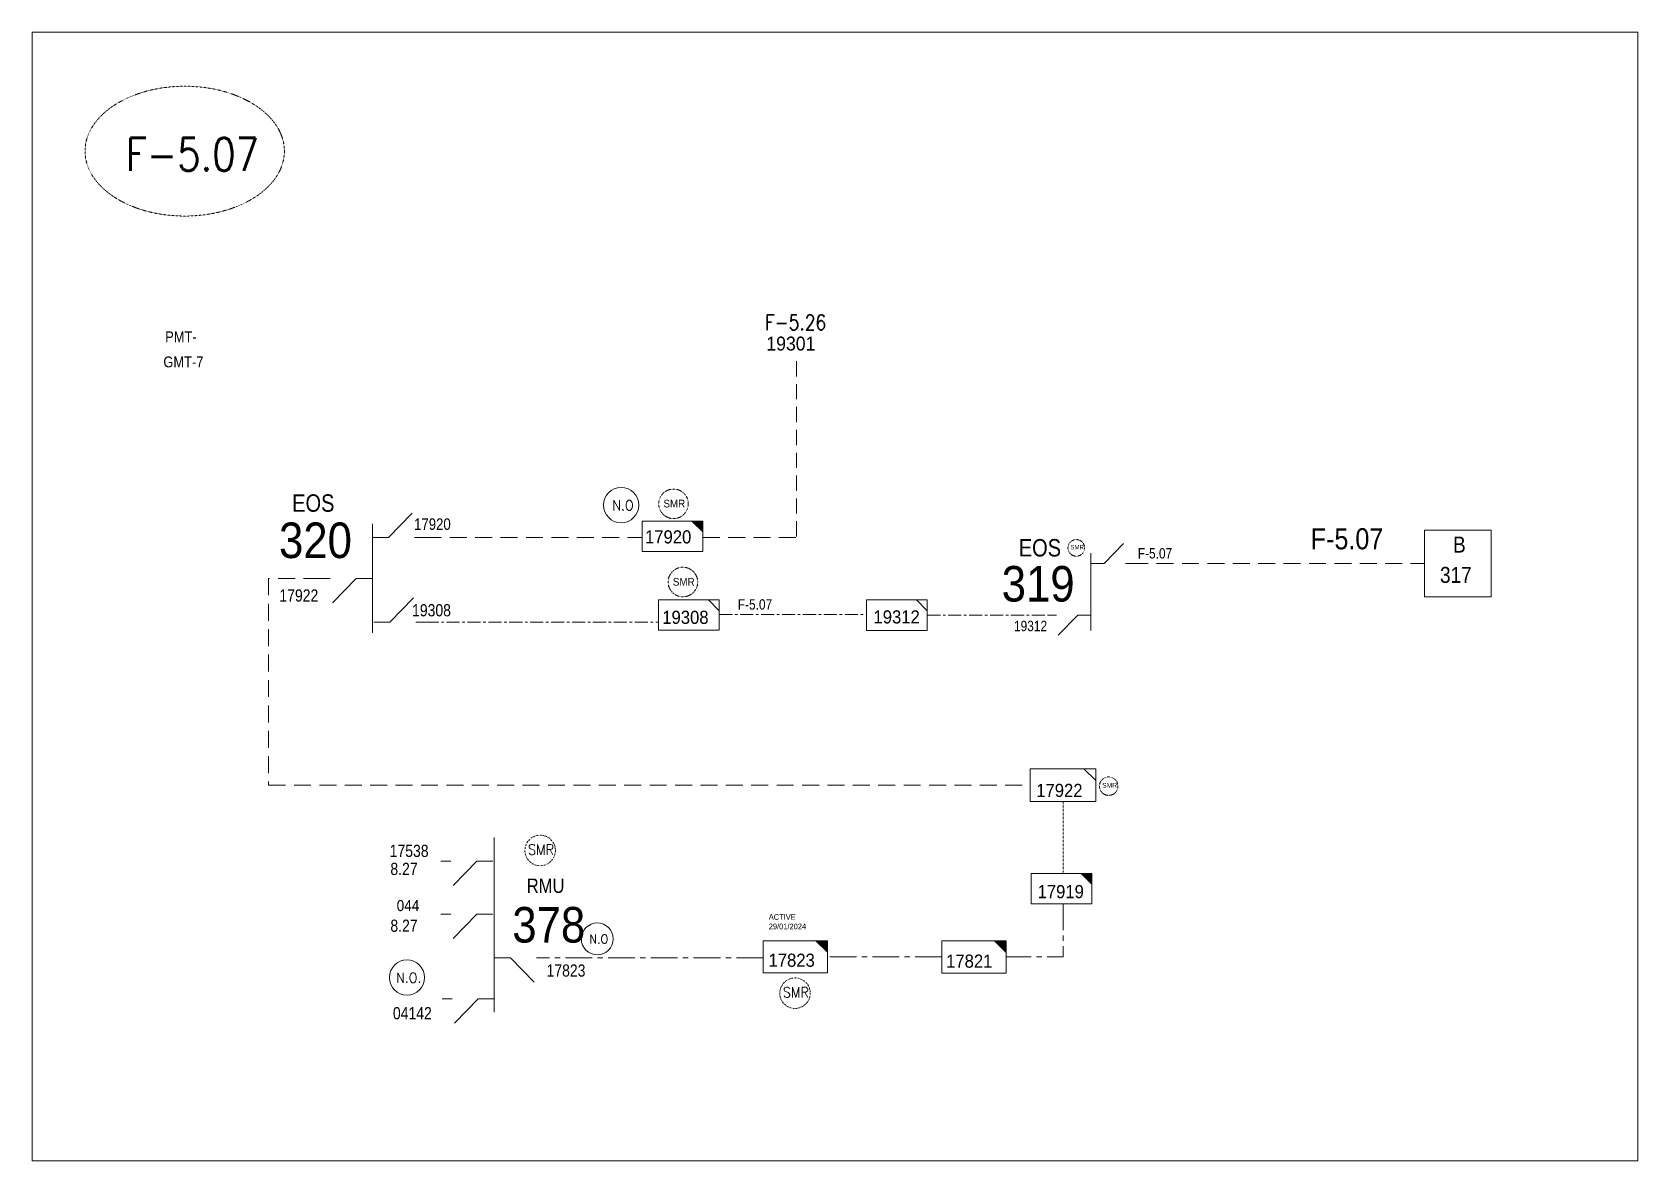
# Model space of a CAD drawing. Header units: metres. Extents: x 65984 to 144644, y -19036 to 23726.
# Drawn here: x 102976 to 103856, y 10490 to 11108 of the extents above; entities that cross this region are included whole.
import ezdxf
from ezdxf.enums import TextEntityAlignment as Align

# ---------------------------------------------------------------- set-up
doc = ezdxf.new("R2010")
doc.units = ezdxf.units.M
doc.header["$MEASUREMENT"] = 0
for name, pattern in [('( Center )', [2, 1.25, -0.25, 0.25, -0.25]), ('DGN Style 3', [0.013877, 0, -0.013877]), ('DGN Style 4', [1.6, 0.8, -0.4, 0, -0.4]), ('HIDDEN2', [2381.25, 1587.5, -793.75])]:
    doc.linetypes.add(name, pattern=pattern)
doc.layers.get('0').update_dxf_attribs({"color": 95, "lineweight": 40})
for name, color, linetype, lineweight in [('d_eos', 111, 'Continuous', 40), ('d_eos no', 121, 'Continuous', 40), ('d_switch', 95, 'Continuous', 40), ('d_tf no', 6, 'Continuous', 40), ('d_ug cable', 95, 'Continuous', 40), ('d_ug main line', 95, 'Continuous', 40), ('FDR  1  05', 172, 'Continuous', 40), ('FDR  1  16', 234, 'Continuous', 40), ('fedr no', 95, 'Continuous', 40), ('GRID STATION 01', 7, 'Continuous', 40), ('Level 37', 7, 'Continuous', 0), ('O H MAIN FEEDER', 4, 'Continuous', 100), ('SW N O', 114, 'Continuous', 30)]:
    doc.layers.add(name, color=color, linetype=linetype, lineweight=lineweight)
doc.styles.add('NASKHF', font='naskhf.shx', dxfattribs={"height": 8})
doc.styles.add('Style-Arial', font='arial.ttf')
doc.styles.add('Style-ENGINEERING', font='ENGINEERING.shx')
doc.styles.add('Style-msdefault', font='msdefault.shx')
doc.styles.add('Style-simplex', font='simplex.shx')
doc.styles.add('Style-STANDARD', font='STANDARD.shx')

msp = doc.modelspace()

# ---------------------------------------------------------------- texts
at = {"layer": 'd_eos no', "color": 7, "linetype": 'Continuous', "lineweight": 13, "style": 'Style-Arial', "width": 0.88}
msp.add_text('320', height=19.487, dxfattribs=at).set_placement((103111.07, 10839.67), align=Align.TOP_LEFT)
at = {"layer": 'd_eos no', "color": 2, "linetype": 'Continuous', "lineweight": 13, "style": 'Style-Arial', "width": 0.88}
msp.add_text('319', height=19.487, dxfattribs=at).set_placement((103507.1, 10796.35))
at = {"layer": 'd_eos no', "color": 7, "linetype": 'Continuous', "lineweight": 0, "ltscale": 0.589791, "style": 'Style-Arial', "width": 0.88}
msp.add_text('044', height=6.035, dxfattribs=at).set_placement((103175.56, 10626.74))
at = {"layer": 'd_eos no', "color": 2, "linetype": 'Continuous', "lineweight": 13, "style": 'Style-Arial', "width": 0.88}
msp.add_text('378', height=19.487, dxfattribs=at).set_placement((103238.91, 10629), align=Align.TOP_LEFT)
at = {"layer": 'd_switch', "color": 7, "linetype": 'Continuous', "lineweight": 13, "style": 'Style-ENGINEERING', "width": 0.857143}
for s, height, p in [('17920', 6.29, (103185.12, 10841.93)), ('17922', 6.684, (103111.29, 10803.03)), ('19308', 6.684, (103183.99, 10794.93)), ('17538', 6.684, (103171.73, 10663.08)), ('17823', 6.684, (103257.69, 10597.52))]:
    msp.add_text(s, height=height, dxfattribs=at).set_placement(p, align=Align.TOP_LEFT)
at = {"layer": 'd_switch', "color": 2, "linetype": 'Continuous', "lineweight": 13, "style": 'Style-msdefault', "width": 0.857143}
for s, p in [('F-5.07', (103581.68, 10825.63)), ('19312', (103513.82, 10785.81))]:
    msp.add_text(s, height=5.69, dxfattribs=at).set_placement(p, align=Align.TOP_LEFT)
at = {"layer": 'd_switch', "color": 30, "linetype": 'Continuous', "lineweight": 13, "style": 'Style-msdefault', "width": 0.857143}
msp.add_text('F-5.07', height=5.69, dxfattribs=at).set_placement((103362.48, 10797.63), align=Align.TOP_LEFT)
at = {"layer": 'd_switch', "color": 55, "linetype": 'Continuous', "lineweight": 13, "style": 'Style-ENGINEERING', "width": 0.857143}
for p in [(103172.11, 10653.21), (103172.11, 10622.07)]:
    msp.add_text('8.27', height=6.684, dxfattribs=at).set_placement(p, align=Align.TOP_LEFT)
at = {"layer": 'd_switch', "color": 234, "linetype": 'Continuous', "lineweight": 13, "style": 'Style-ENGINEERING', "width": 0.857143}
msp.add_text('04142', height=6.684, dxfattribs=at).set_placement((103173.49, 10574.14), align=Align.TOP_LEFT)
at = {"layer": 'd_tf no', "color": 7, "linetype": 'Continuous', "lineweight": 13, "style": 'Style-msdefault', "width": 0.945946}
msp.add_text('19301', height=7.636, dxfattribs=at).set_placement((103378.13, 10941.54), align=Align.TOP_LEFT)
at = {"layer": 'd_tf no', "color": 1, "linetype": 'Continuous', "lineweight": 40, "style": 'Style-msdefault', "width": 0.945946}
for height, p in [(4.232, (103321.75, 10852.15)), (2.428, (103544.74, 10827.38)), (4.232, (103326.92, 10809.29)), (2.697, (103562.12, 10696.98))]:
    msp.add_text('SMR', height=height, dxfattribs=at).set_placement(p, align=Align.TOP_LEFT)
at = {"layer": 'd_tf no', "color": 2, "linetype": 'Continuous', "lineweight": 13, "style": 'Style-msdefault', "width": 0.945946}
for s, p in [('17920', (103311.65, 10835.4)), ('19308', (103321.1, 10791.32)), ('17922', (103526.03, 10696.47))]:
    msp.add_text(s, height=7.21, dxfattribs=at).set_placement(p, align=Align.TOP_LEFT)
at = {"layer": 'd_tf no', "color": 30, "linetype": 'Continuous', "lineweight": 13, "style": 'Style-msdefault', "width": 0.945946}
for s, p in [('19312', (103436.85, 10791.55)), ('17919', (103526.76, 10641.03)), ('17821', (103476.65, 10602.94))]:
    msp.add_text(s, height=7.21, dxfattribs=at).set_placement(p, align=Align.TOP_LEFT)
at = {"layer": 'd_tf no', "color": 1, "linetype": 'Continuous', "lineweight": 13, "ltscale": 0.97204, "style": 'Style-simplex', "width": 0.909091}
for p in [(103254.67, 10660.44), (103394.34, 10582.23)]:
    msp.add_text('SMR', height=5.633, dxfattribs=at).set_placement(p, align=Align.MIDDLE_CENTER)
at = {"layer": 'd_tf no', "color": 131, "linetype": 'Continuous', "lineweight": 13, "style": 'Style-msdefault', "width": 0.945946}
msp.add_text('17823', height=7.21, dxfattribs=at).set_placement((103379.33, 10603.44), align=Align.TOP_LEFT)
at = {"layer": 'd_tf no', "color": 131, "linetype": 'Continuous', "lineweight": 40, "insert": (103379.46, 10625.09), "char_height": 3.1296, "attachment_point": 1, "style": 'NASKHF'}
msp.add_mtext('\\Fmsdefault;\\H1x;\\W0.945946;ACTIVE\\P29/01/2024', dxfattribs=at)
at = {"layer": 'fedr no', "color": 6, "linetype": 'Continuous', "lineweight": 13, "style": 'Style-STANDARD', "width": 0.909091}
msp.add_text('F-5.07', height=18.019, dxfattribs=at).set_placement((103063.59, 11041.4), align=Align.MIDDLE_CENTER)
at = {"layer": 'fedr no', "color": 55, "linetype": 'Continuous', "lineweight": 13, "style": 'Style-STANDARD', "width": 0.909091}
msp.add_text('F-5.26', height=8.271, dxfattribs=at).set_placement((103394.19, 10949.28), align=Align.MIDDLE_CENTER)
at = {"layer": 'GRID STATION 01', "linetype": 'Continuous', "lineweight": 13, "style": 'Style-msdefault', "width": 0.888889}
for s, height, p in [('PMT-', 5.94, (103048.71, 10944.4)), ('GMT-7', 5.94, (103047.71, 10930.63)), ('F-5.07', 11.575, (103676.45, 10836.54))]:
    msp.add_text(s, height=height, dxfattribs=at).set_placement(p, align=Align.TOP_LEFT)
at = {"layer": 'GRID STATION 01', "color": 30, "linetype": 'Continuous', "lineweight": 13, "style": 'Style-msdefault', "width": 0.888889}
for s, height, p in [('B', 8.77, (103754.43, 10831.94)), ('317', 8.769, (103747.3, 10815.35))]:
    msp.add_text(s, height=height, dxfattribs=at).set_placement(p, align=Align.TOP_LEFT)
at = {"layer": 'Level 37', "color": 7, "linetype": 'Continuous', "lineweight": 13, "style": 'Style-msdefault', "width": 0.86}
msp.add_text('EOS', height=9.549, rotation=0.00037, dxfattribs=at).set_placement((103141.46, 10855.1), align=Align.TOP_RIGHT)
at = {"layer": 'Level 37', "color": 2, "linetype": 'Continuous', "lineweight": 13, "style": 'Style-msdefault', "width": 0.86}
msp.add_text('EOS', height=9.549, rotation=359.99963, dxfattribs=at).set_placement((103539.63, 10821.04), align=Align.RIGHT)
at = {"layer": 'Level 37', "color": 2, "linetype": 'Continuous', "lineweight": 100, "ltscale": 0.88538, "style": 'Style-msdefault', "width": 0.86}
msp.add_text('RMU', height=7.892, rotation=0.00037, dxfattribs=at).set_placement((103267.5, 10644.58), align=Align.TOP_RIGHT)

# ---------------------------------------------------------------- blocks, each defined once
blk = doc.blocks.new('TF_8')
at = {"color": 0, "linetype": 'ByBlock', "lineweight": -2}
blk.add_line((6.3, 4.95), (9.9, 1.35), dxfattribs=at)
blk.add_3dface([(-10.1, 4.95), (9.9, 4.95), (9.9, -5.05), (-10.1, -5.05)], dxfattribs=at)
blk = doc.blocks.new('exist.us-1000kva')
at = {"color": 0, "linetype": 'ByBlock', "lineweight": -2, "flags": 128}
blk.add_lwpolyline([(39.99, 12.92), (32.8, 20), (40, 20)], close=True, dxfattribs=at)
at = {"color": 0, "linetype": 'ByBlock', "lineweight": -2, "extrusion": (0, 0, -1)}
blk.add_solid([(-39.99, 12.92), (-32.8, 20), (-40, 20)], dxfattribs=at)
at = {"color": 0, "linetype": 'ByBlock', "lineweight": -2, "xscale": 2, "yscale": 2}
blk.add_blockref('TF_8', (20.2, 10.1), dxfattribs=at)
blk = doc.blocks.new('*U1448')
at = {"layer": 'SW N O', "color": 3, "lineweight": 13, "ltscale": 0.426762}
blk.add_circle((0, 0), 16.8, dxfattribs=at)
at = {"layer": 'SW N O', "color": 3, "lineweight": 13, "style": 'Style-STANDARD'}
blk.add_text('N.O.', height=9.6, dxfattribs=at).set_placement((1.7, -0.2), align=Align.MIDDLE_CENTER)
blk = doc.blocks.new('*U3593')
at = {"layer": 'SW N O', "color": 94, "lineweight": 13, "ltscale": 0.426762}
blk.add_circle((0, 0), 16.8, dxfattribs=at)
at = {"layer": 'SW N O', "color": 94, "lineweight": 13, "style": 'Style-STANDARD'}
blk.add_text('N.O', height=9.6, dxfattribs=at).set_placement((1.7, -0.2), align=Align.MIDDLE_CENTER)

# ---------------------------------------------------------------- linework, layer by layer
at = {"layer": 'd_eos', "color": 7, "linetype": 'Continuous', "lineweight": 13, "ltscale": 1.219067}
for p, q in [((103171.13, 10831.47), (103184.11, 10844.84)), ((103162.25, 10779.24), (103162.25, 10838.87)), ((103162.25, 10831.47), (103171.13, 10831.47)), ((103185.34, 10831.47), (103190.74, 10831.47)), ((103139.15, 10809.05), (103133.76, 10809.05)), ((103153.37, 10809.05), (103140.39, 10795.68)), ((103162.25, 10809.05), (103153.37, 10809.05)), ((103171.84, 10785.09), (103184.81, 10798.46)), ((103162.96, 10785.08), (103171.84, 10785.08)), ((103186.05, 10785.09), (103191.45, 10785.09)), ((103229.04, 10667.05), (103229.04, 10571.34)), ((103205.23, 10654.17), (103199.84, 10654.17)), ((103219.45, 10654.17), (103206.47, 10640.8)), ((103228.33, 10654.17), (103219.45, 10654.17)), ((103205.23, 10625.12), (103199.84, 10625.12)), ((103219.45, 10625.12), (103206.47, 10611.75)), ((103228.33, 10625.12), (103219.45, 10625.12)), ((103229.04, 10601.15), (103237.92, 10601.15)), ((103237.92, 10601.15), (103250.9, 10587.78)), ((103252.13, 10601.15), (103257.53, 10601.15)), ((103205.94, 10578.74), (103200.55, 10578.74)), ((103220.16, 10578.73), (103207.18, 10565.36)), ((103229.04, 10578.74), (103220.16, 10578.74))]:
    msp.add_line(p, q, dxfattribs=at)
at = {"layer": 'd_eos', "color": 2, "linetype": 'Continuous', "lineweight": 13, "ltscale": 1.071132}
for p, q in [((103563.27, 10817.16), (103573.89, 10828.1)), ((103556.01, 10780.43), (103556.01, 10822.81)), ((103556.01, 10817.16), (103563.27, 10817.16)), ((103574.9, 10817.16), (103579.31, 10817.16)), ((103537.12, 10788.89), (103532.71, 10788.89)), ((103548.75, 10788.89), (103538.13, 10777.95)), ((103556.01, 10788.89), (103548.75, 10788.89))]:
    msp.add_line(p, q, dxfattribs=at)
at = {"layer": 'd_ug cable', "color": 30, "linetype": 'HIDDEN2', "lineweight": 13, "ltscale": 0.005262}
msp.add_lwpolyline([(103394.62, 10831.98), (103394.62, 10929.28)], dxfattribs=at)
at = {"layer": 'd_ug cable', "color": 30, "linetype": 'HIDDEN2', "lineweight": 13, "ltscale": 0.005846}
for points in [[(103190.74, 10831.47), (103309.84, 10831.47)], [(103343.28, 10831.47), (103394.58, 10831.47)], [(103578.08, 10817.16), (103738.86, 10817.16)], [(103133.76, 10809.05), (103105.38, 10809.05), (103105.38, 10695.78), (103522.74, 10695.78)]]:
    msp.add_lwpolyline(points, dxfattribs=at)
at = {"layer": 'd_ug cable', "color": 30, "linetype": 'DGN Style 3', "lineweight": 13, "flags": 128}
msp.add_lwpolyline([(103540.74, 10686.8), (103540.74, 10647.85)], dxfattribs=at)
at = {"layer": 'd_ug cable', "color": 2, "linetype": 'DGN Style 3', "lineweight": 13}
for centre, radius in [((103327.25, 10849.91), 8.1), ((103547.97, 10825.76), 4.56), ((103332.41, 10807.06), 8.1), ((103565.72, 10695.19), 5.06)]:
    msp.add_circle(centre, radius, dxfattribs=at)
at = {"layer": 'd_ug cable', "color": 2, "linetype": 'DGN Style 4', "lineweight": 13}
for centre in [(103254.18, 10659.96), (103393.85, 10581.75)]:
    msp.add_circle(centre, 8.35, dxfattribs=at)
at = {"layer": 'd_ug main line', "color": 30, "linetype": '( Center )', "lineweight": 13, "ltscale": 5.729228, "flags": 128}
for points in [[(103352.35, 10789.35), (103432.73, 10789.35)], [(103466.35, 10788.89), (103534, 10788.89)], [(103191.45, 10785.09), (103319.08, 10785.09)]]:
    msp.add_lwpolyline(points, dxfattribs=at)
at = {"layer": 'FDR  1  16', "color": 30, "linetype": '( Center )', "lineweight": 13, "ltscale": 11.692303, "flags": 128}
for points in [[(103540.74, 10630.9), (103540.74, 10601.65), (103509.59, 10601.65), (103509.59, 10592.82)], [(103376.3, 10601.15), (103257.53, 10601.15)], [(103474.28, 10601.68), (103411.62, 10601.68)]]:
    msp.add_lwpolyline(points, dxfattribs=at)
at = {"layer": 'fedr no', "color": 82, "linetype": 'DGN Style 3', "lineweight": 13, "true_color": 0x1dc70e}
msp.add_ellipse((103059.4, 11043.15), major_axis=(54.62, 0), ratio=0.651175, dxfattribs=at)
at = {"layer": 'GRID STATION 01', "color": 30, "lineweight": 13, "ltscale": 0.379284, "flags": 128}
msp.add_lwpolyline([(103775.36, 10798.91), (103775.36, 10835.41), (103738.86, 10835.41), (103738.86, 10798.91)], close=True, dxfattribs=at)
at = {"layer": 'O H MAIN FEEDER', "color": 140, "linetype": 'Continuous', "lineweight": 13, "flags": 128}
msp.add_lwpolyline([(102975.78, 11108.37), (103855.72, 11108.37), (103855.72, 10489.87), (102975.78, 10489.87)], close=True, dxfattribs=at)

# ---------------------------------------------------------------- block references
at = {"layer": 'FDR  1  05', "color": 2, "linetype": 'Continuous', "lineweight": 13, "zscale": 0.8316389266684207, "rotation": 359.9999999999999}
for name, p, xscale, yscale in [('exist.us-1000kva', (103310.02, 10823.83), 0.8316389266684207, 0.8316389266684207), ('TF_8', (103335.88, 10789.11), 1.663277853336841, 1.663277853336841), ('TF_8', (103540.88, 10695.87), 1.795624167652669, 1.795624167652669)]:
    msp.add_blockref(name, p, dxfattribs=dict(at, xscale=xscale, yscale=yscale))
at = {"layer": 'FDR  1  05', "color": 30, "linetype": 'Continuous', "lineweight": 13, "zscale": 0.8316389266684207, "rotation": 359.9999999999999}
for name, p, xscale, yscale in [('TF_8', (103449.88, 10788.98), 1.663277853336841, 1.663277853336841), ('exist.us-1000kva', (103523.29, 10630.77), 0.8316389266684207, 0.8316389266684207), ('exist.us-1000kva', (103474.28, 10592.82), 0.8829359870357593, 0.8829359870357593)]:
    msp.add_blockref(name, p, dxfattribs=dict(at, xscale=xscale, yscale=yscale))
at = {"layer": 'FDR  1  05', "color": 131, "linetype": 'Continuous', "lineweight": 13, "xscale": 0.8829359870357593, "yscale": 0.8829359870357593, "zscale": 0.8316389266684207, "rotation": 359.9999999999999}
msp.add_blockref('exist.us-1000kva', (103376.3, 10592.85), dxfattribs=at)
at = {"layer": 'SW N O', "color": 94, "lineweight": 13}
for p, xscale, yscale, zscale in [((103298.58, 10849.19), 0.57500690929254, 0.57500690929254, 0.57500690929254), ((103285.44, 10611.53), 0.5175062183632859, 0.5175062183632859, 0.5175062183632859)]:
    msp.add_blockref('*U3593', p, dxfattribs=dict(at, xscale=xscale, yscale=yscale, zscale=zscale))
at = {"layer": 'SW N O', "color": 3, "lineweight": 13, "xscale": 0.57500690929254, "yscale": 0.57500690929254, "zscale": 0.57500690929254}
msp.add_blockref('*U1448', (103181.21, 10590.34), dxfattribs=at)

msp.set_redraw_order([(e.dxf.handle, doc.entitydb.next_handle()) for e in msp.query("TEXT MTEXT ATTDEF DIMENSION ARC_DIMENSION")])  # texts and dimensions are drawn at this point

doc.saveas('drawing.dxf')
